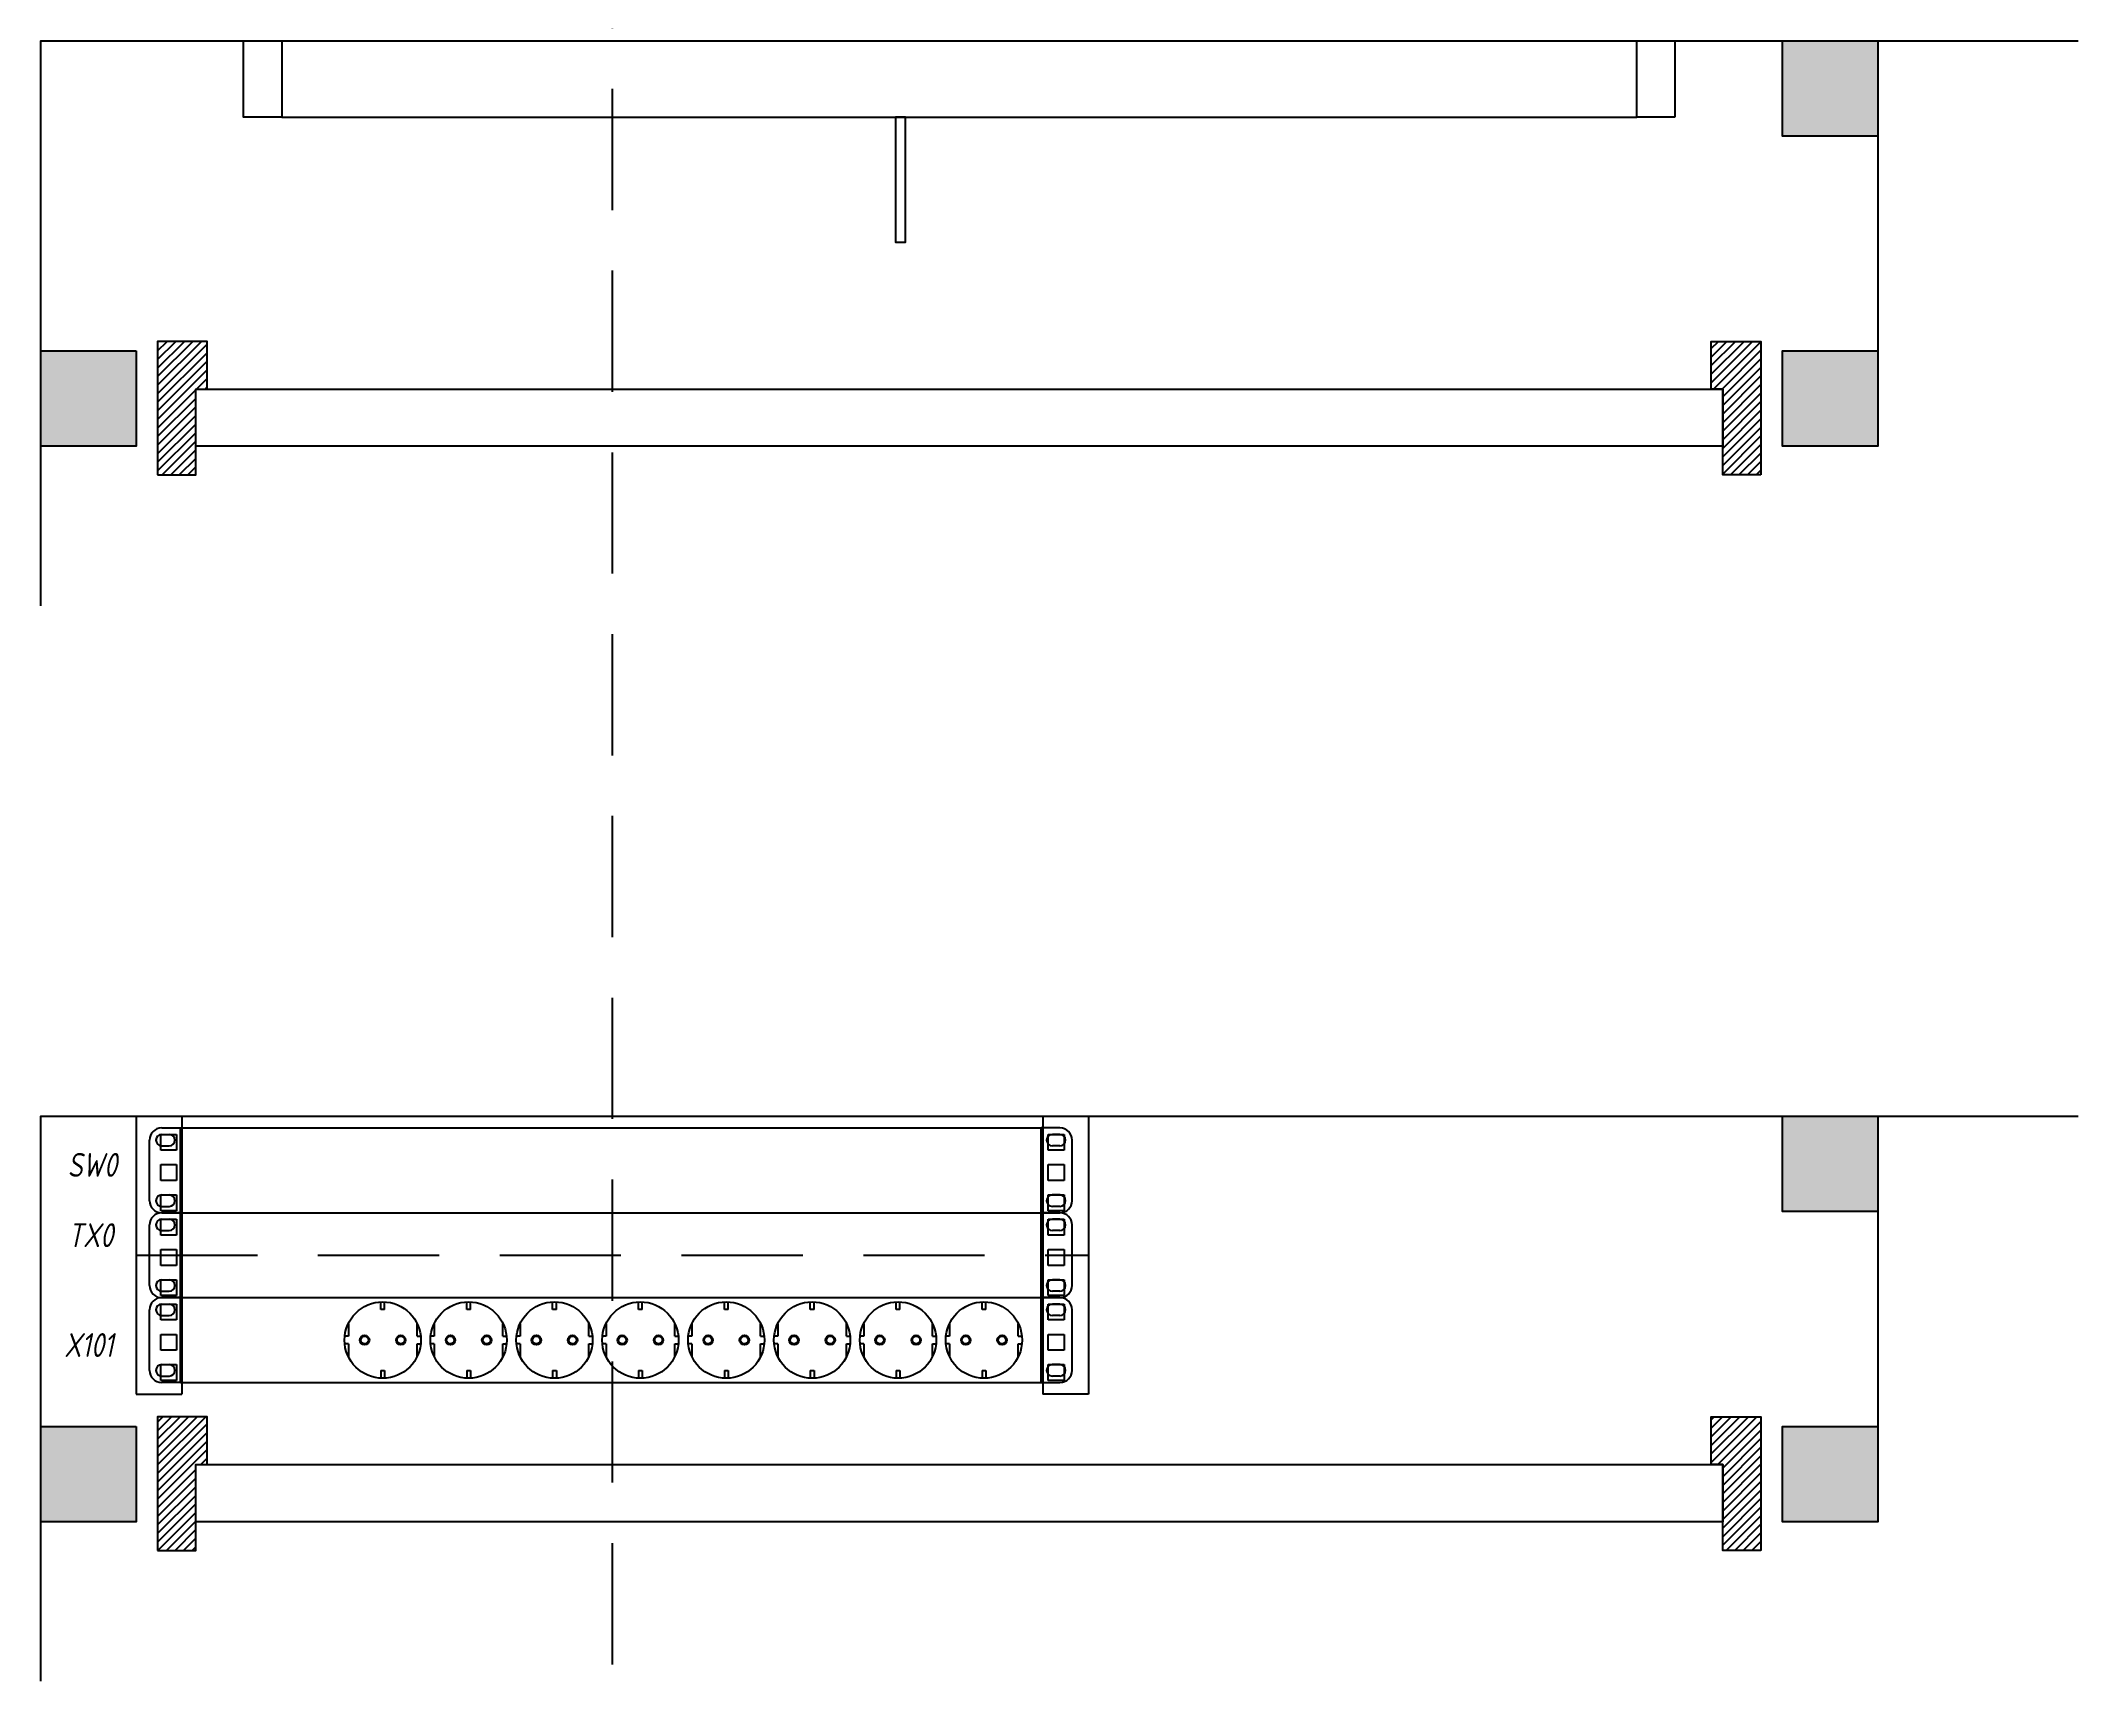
# Model space of a CAD drawing. Header units: millimetres. Extents: x -2573 to 2942, y -1220 to 2800.
# Drawn here: x 0 to 1068, y -1220 to -360 of the extents above; entities that cross this region are included whole.
import ezdxf

# ---------------------------------------------------------------- set-up
doc = ezdxf.new("R2010")
doc.units = ezdxf.units.MM
doc.linetypes.add('DASHED', pattern=[19.05, 12.7, -6.35])
doc.layers.add('10 Перегородки', color=7, linetype='Continuous')
doc.layers.add('noprint', color=2, linetype='Continuous', true_color=0xffff00, plot=False)
doc.styles.add('textstyle216', font='isocpeui.ttf', dxfattribs={"width": 0.8})
doc.styles.add('textstyle217', font='isocpeui.ttf', dxfattribs={"width": 0.8})
doc.styles.add('textstyle218', font='isocpeui.ttf', dxfattribs={"width": 0.8})
pattern_1 = [(225, (13982.3347, 8634.2185), (2.245064, -2.245064), [])]

msp = doc.modelspace()

# ---------------------------------------------------------------- texts
at = {"color": 1, "lineweight": 40, "true_color": 0xff0000, "width": 0.8}
for s, style, p in [('SW0', 'textstyle216', (14.061, -955.569)), ('TX0', 'textstyle218', (14.215, -992.422)), ('X101', 'textstyle217', (12.253, -1049.967))]:
    msp.add_text(s, height=12.5, dxfattribs=dict(at, style=style)).set_placement(p)

# ---------------------------------------------------------------- blocks, each defined once
blk = doc.blocks.new('вид сверху')
at = {"layer": '10 Перегородки', "lineweight": -2, "true_color": 0xff7f00}
for points in [[(962.5, 0), (962.5, -50), (912.5, -50), (912.5, 0)], [(50, -162.5), (50, -212.5), (0, -212.5), (0, -162.5)], [(962.5, -162.5), (962.5, -212.5), (912.5, -212.5), (912.5, -162.5)]]:
    blk.add_hatch(color=30, dxfattribs=at).paths.add_polyline_path(points, flags=0)
at = {"layer": '10 Перегородки', "lineweight": -2, "true_color": 0xff0000}
h = blk.add_hatch(dxfattribs=at)
h.set_pattern_fill('ANSI31', color=1, angle=180, style=0, pattern_type=0)
h.set_pattern_definition(pattern_1)
h.paths.add_polyline_path([(61.25, -227.5), (81.25, -227.5), (81.25, -182.5), (87.25, -182.5), (87.25, -157.5), (61.25, -157.5)], flags=0)
h = blk.add_hatch(dxfattribs=at)
h.set_pattern_fill('ANSI31', color=1, angle=180, style=0, pattern_type=0)
h.set_pattern_definition(pattern_1)
h.paths.add_polyline_path([(901.25, -227.5), (881.25, -227.5), (881.25, -182.5), (875.25, -182.5), (875.25, -157.5), (901.25, -157.5)], flags=0)
blk.add_line((962.5, 0), (962.5, -212.5))
at = {"flags": 128}
blk.add_lwpolyline([(0, -296.04), (0, 0), (1067.54, 0)], dxfattribs=at)
for points in [[(962.5, 0), (962.5, -50), (912.5, -50), (912.5, 0)], [(61.25, -227.5), (81.25, -227.5), (81.25, -182.5), (87.25, -182.5), (87.25, -157.5), (61.25, -157.5)], [(901.25, -227.5), (881.25, -227.5), (881.25, -182.5), (875.25, -182.5), (875.25, -157.5), (901.25, -157.5)], [(50, -162.5), (50, -212.5), (0, -212.5), (0, -162.5)], [(962.5, -162.5), (962.5, -212.5), (912.5, -212.5), (912.5, -162.5)], [(881.25, -182.5), (881.25, -212.5), (81.25, -212.5), (81.25, -182.5)]]:
    blk.add_lwpolyline(points, close=True, dxfattribs=at)

# ---------------------------------------------------------------- linework, layer by layer
msp.add_line((126.25, -400.339), (836.25, -400.339))
at = {"color": 0, "linetype": 'ByBlock', "lineweight": -2}
for p, q in [((50, -923.835), (50, -1069.485)), ((50, -923.835), (74, -923.835)), ((74, -923.835), (74, -1069.485)), ((525, -923.835), (549, -923.835)), ((525, -923.835), (525, -1069.485)), ((549, -923.835), (549, -1069.485)), ((57.01, -968.085), (57.01, -936.335)), ((62.85, -941.635), (62.85, -933.335)), ((62.85, -933.335), (71.15, -933.335)), ((63.36, -929.985), (73.17, -929.985)), ((63.36, -933.335), (67.32, -933.335)), ((63.36, -939.335), (67.32, -939.335)), ((71.15, -933.335), (71.15, -941.635)), ((73.17, -929.985), (524.17, -929.985)), ((73.17, -974.435), (73.17, -929.985)), ((533.98, -929.985), (524.17, -929.985)), ((524.17, -974.435), (524.17, -929.985)), ((527.85, -941.635), (527.85, -933.335)), ((527.85, -933.335), (536.15, -933.335)), ((533.98, -933.335), (530.02, -933.335)), ((533.98, -939.335), (530.02, -939.335)), ((536.15, -933.335), (536.15, -941.635)), ((540.33, -968.085), (540.33, -936.335)), ((71.15, -941.635), (62.85, -941.635)), ((62.85, -957.51), (62.85, -949.21)), ((62.85, -949.21), (71.15, -949.21)), ((71.15, -949.21), (71.15, -957.51)), ((536.15, -941.635), (527.85, -941.635)), ((527.85, -957.51), (527.85, -949.21)), ((527.85, -949.21), (536.15, -949.21)), ((536.15, -949.21), (536.15, -957.51)), ((71.15, -957.51), (62.85, -957.51)), ((536.15, -957.51), (527.85, -957.51)), ((62.85, -973.385), (62.85, -965.085)), ((62.85, -965.085), (71.15, -965.085)), ((63.36, -965.085), (67.32, -965.085)), ((63.36, -971.085), (67.32, -971.085)), ((71.15, -965.085), (71.15, -973.385)), ((527.85, -973.385), (527.85, -965.085)), ((527.85, -965.085), (536.15, -965.085)), ((533.98, -965.085), (530.02, -965.085)), ((533.98, -971.085), (530.02, -971.085)), ((536.15, -965.085), (536.15, -973.385)), ((57.01, -1012.535), (57.01, -980.785)), ((71.15, -973.385), (62.85, -973.385)), ((62.85, -986.085), (62.85, -977.785)), ((62.85, -977.785), (71.15, -977.785)), ((73.17, -974.435), (63.36, -974.435)), ((63.36, -974.435), (73.17, -974.435)), ((63.36, -977.785), (67.32, -977.785)), ((71.15, -977.785), (71.15, -986.085)), ((73.17, -974.435), (524.17, -974.435)), ((73.17, -974.435), (524.17, -974.435)), ((73.17, -1018.885), (73.17, -974.435)), ((524.17, -974.435), (533.98, -974.435)), ((533.98, -974.435), (524.17, -974.435)), ((524.17, -1018.885), (524.17, -974.435)), ((536.15, -973.385), (527.85, -973.385)), ((527.85, -986.085), (527.85, -977.785)), ((527.85, -977.785), (536.15, -977.785)), ((533.98, -977.785), (530.02, -977.785)), ((536.15, -977.785), (536.15, -986.085)), ((540.33, -1012.535), (540.33, -980.785)), ((71.15, -986.085), (62.85, -986.085)), ((63.36, -983.785), (67.32, -983.785)), ((536.15, -986.085), (527.85, -986.085)), ((533.98, -983.785), (530.02, -983.785)), ((62.85, -1001.96), (62.85, -993.66)), ((62.85, -993.66), (71.15, -993.66)), ((71.15, -1001.96), (62.85, -1001.96)), ((71.15, -993.66), (71.15, -1001.96)), ((527.85, -1001.96), (527.85, -993.66)), ((527.85, -993.66), (536.15, -993.66)), ((536.15, -1001.96), (527.85, -1001.96)), ((536.15, -993.66), (536.15, -1001.96)), ((62.85, -1017.835), (62.85, -1009.535)), ((62.85, -1009.535), (71.15, -1009.535)), ((63.36, -1009.535), (67.32, -1009.535)), ((71.15, -1009.535), (71.15, -1017.835)), ((527.85, -1017.835), (527.85, -1009.535)), ((527.85, -1009.535), (536.15, -1009.535)), ((533.98, -1009.535), (530.02, -1009.535)), ((536.15, -1009.535), (536.15, -1017.835)), ((71.15, -1017.835), (62.85, -1017.835)), ((62.85, -1030.535), (62.85, -1022.235)), ((62.85, -1022.235), (71.15, -1022.235)), ((63.36, -1015.535), (67.32, -1015.535)), ((63.36, -1018.885), (73.17, -1018.885)), ((73.17, -1018.885), (63.36, -1018.885)), ((63.36, -1022.235), (67.32, -1022.235)), ((71.15, -1022.235), (71.15, -1030.535)), ((73.17, -1018.885), (524.17, -1018.885)), ((73.17, -1063.335), (73.17, -1018.885)), ((73.17, -1018.885), (524.17, -1018.885)), ((178.17, -1025.11), (178.17, -1021.135)), ((180.17, -1025.11), (180.17, -1021.135)), ((223.17, -1025.11), (223.17, -1021.135)), ((225.17, -1025.11), (225.17, -1021.135)), ((268.17, -1025.11), (268.17, -1021.135)), ((270.17, -1025.11), (270.17, -1021.135)), ((313.17, -1025.11), (313.17, -1021.135)), ((315.17, -1025.11), (315.17, -1021.135)), ((358.17, -1025.11), (358.17, -1021.135)), ((360.17, -1025.11), (360.17, -1021.135)), ((403.17, -1025.11), (403.17, -1021.135)), ((405.17, -1025.11), (405.17, -1021.135)), ((448.17, -1025.11), (448.17, -1021.135)), ((450.17, -1025.11), (450.17, -1021.135)), ((493.17, -1025.11), (493.17, -1021.135)), ((495.17, -1025.11), (495.17, -1021.135)), ((524.17, -1063.335), (524.17, -1018.885)), ((533.98, -1018.885), (524.17, -1018.885)), ((524.17, -1018.885), (533.98, -1018.885)), ((536.15, -1017.835), (527.85, -1017.835)), ((527.85, -1030.535), (527.85, -1022.235)), ((527.85, -1022.235), (536.15, -1022.235)), ((533.98, -1015.535), (530.02, -1015.535)), ((533.98, -1022.235), (530.02, -1022.235)), ((536.15, -1022.235), (536.15, -1030.535)), ((57.01, -1056.985), (57.01, -1025.235)), ((71.15, -1030.535), (62.85, -1030.535)), ((63.36, -1028.235), (67.32, -1028.235)), ((161.17, -1032.392), (161.17, -1039.11)), ((180.17, -1025.11), (178.17, -1025.11)), ((197.17, -1039.11), (197.17, -1032.392)), ((206.17, -1032.392), (206.17, -1039.11)), ((225.17, -1025.11), (223.17, -1025.11)), ((242.17, -1039.11), (242.17, -1032.392)), ((251.17, -1032.392), (251.17, -1039.11)), ((270.17, -1025.11), (268.17, -1025.11)), ((287.17, -1039.11), (287.17, -1032.392)), ((296.17, -1032.392), (296.17, -1039.11)), ((315.17, -1025.11), (313.17, -1025.11)), ((332.17, -1039.11), (332.17, -1032.392)), ((341.17, -1032.392), (341.17, -1039.11)), ((360.17, -1025.11), (358.17, -1025.11)), ((377.17, -1039.11), (377.17, -1032.392)), ((386.17, -1032.392), (386.17, -1039.11)), ((405.17, -1025.11), (403.17, -1025.11)), ((422.17, -1039.11), (422.17, -1032.392)), ((431.17, -1032.392), (431.17, -1039.11)), ((450.17, -1025.11), (448.17, -1025.11)), ((467.17, -1039.11), (467.17, -1032.392)), ((476.17, -1032.392), (476.17, -1039.11)), ((495.17, -1025.11), (493.17, -1025.11)), ((512.17, -1039.11), (512.17, -1032.392)), ((536.15, -1030.535), (527.85, -1030.535)), ((533.98, -1028.235), (530.02, -1028.235)), ((540.33, -1056.985), (540.33, -1025.235)), ((62.85, -1046.41), (62.85, -1038.11)), ((62.85, -1038.11), (71.15, -1038.11)), ((71.15, -1038.11), (71.15, -1046.41)), ((161.17, -1039.11), (159.27, -1039.11)), ((161.17, -1043.11), (159.27, -1043.11)), ((161.17, -1043.11), (161.17, -1049.828)), ((197.17, -1039.11), (199.07, -1039.11)), ((197.17, -1043.11), (199.07, -1043.11)), ((197.17, -1049.828), (197.17, -1043.11)), ((206.17, -1039.11), (204.27, -1039.11)), ((206.17, -1043.11), (204.27, -1043.11)), ((206.17, -1043.11), (206.17, -1049.828)), ((242.17, -1039.11), (244.07, -1039.11)), ((242.17, -1043.11), (244.07, -1043.11)), ((242.17, -1049.828), (242.17, -1043.11)), ((251.17, -1039.11), (249.27, -1039.11)), ((251.17, -1043.11), (249.27, -1043.11)), ((251.17, -1043.11), (251.17, -1049.828)), ((287.17, -1039.11), (289.07, -1039.11)), ((287.17, -1043.11), (289.07, -1043.11)), ((287.17, -1049.828), (287.17, -1043.11)), ((296.17, -1039.11), (294.27, -1039.11)), ((296.17, -1043.11), (294.27, -1043.11)), ((296.17, -1043.11), (296.17, -1049.828)), ((332.17, -1039.11), (334.07, -1039.11)), ((332.17, -1043.11), (334.07, -1043.11)), ((332.17, -1049.828), (332.17, -1043.11)), ((341.17, -1039.11), (339.27, -1039.11)), ((341.17, -1043.11), (339.27, -1043.11)), ((341.17, -1043.11), (341.17, -1049.828)), ((377.17, -1039.11), (379.07, -1039.11)), ((377.17, -1043.11), (379.07, -1043.11)), ((377.17, -1049.828), (377.17, -1043.11)), ((386.17, -1039.11), (384.27, -1039.11)), ((386.17, -1043.11), (384.27, -1043.11)), ((386.17, -1043.11), (386.17, -1049.828)), ((422.17, -1039.11), (424.07, -1039.11)), ((422.17, -1043.11), (424.07, -1043.11)), ((422.17, -1049.828), (422.17, -1043.11)), ((431.17, -1039.11), (429.27, -1039.11)), ((431.17, -1043.11), (429.27, -1043.11)), ((431.17, -1043.11), (431.17, -1049.828)), ((467.17, -1039.11), (469.07, -1039.11)), ((467.17, -1043.11), (469.07, -1043.11)), ((467.17, -1049.828), (467.17, -1043.11)), ((476.17, -1039.11), (474.27, -1039.11)), ((476.17, -1043.11), (474.27, -1043.11)), ((476.17, -1043.11), (476.17, -1049.828)), ((512.17, -1039.11), (514.07, -1039.11)), ((512.17, -1043.11), (514.07, -1043.11)), ((512.17, -1049.828), (512.17, -1043.11)), ((527.85, -1046.41), (527.85, -1038.11)), ((527.85, -1038.11), (536.15, -1038.11)), ((536.15, -1038.11), (536.15, -1046.41)), ((71.15, -1046.41), (62.85, -1046.41)), ((62.85, -1062.285), (62.85, -1053.985)), ((62.85, -1053.985), (71.15, -1053.985)), ((63.36, -1053.985), (67.32, -1053.985)), ((71.15, -1053.985), (71.15, -1062.285)), ((536.15, -1046.41), (527.85, -1046.41)), ((527.85, -1062.285), (527.85, -1053.985)), ((527.85, -1053.985), (536.15, -1053.985)), ((533.98, -1053.985), (530.02, -1053.985)), ((536.15, -1053.985), (536.15, -1062.285)), ((71.15, -1062.285), (62.85, -1062.285)), ((63.36, -1059.985), (67.32, -1059.985)), ((73.17, -1063.335), (63.36, -1063.335)), ((73.17, -1063.335), (524.17, -1063.335)), ((178.17, -1057.11), (178.17, -1061.085)), ((178.17, -1057.11), (180.17, -1057.11)), ((180.17, -1057.11), (180.17, -1061.085)), ((223.17, -1057.11), (223.17, -1061.085)), ((223.17, -1057.11), (225.17, -1057.11)), ((225.17, -1057.11), (225.17, -1061.085)), ((268.17, -1057.11), (268.17, -1061.085)), ((268.17, -1057.11), (270.17, -1057.11)), ((270.17, -1057.11), (270.17, -1061.085)), ((313.17, -1057.11), (313.17, -1061.085)), ((313.17, -1057.11), (315.17, -1057.11)), ((315.17, -1057.11), (315.17, -1061.085)), ((358.17, -1057.11), (358.17, -1061.085)), ((358.17, -1057.11), (360.17, -1057.11)), ((360.17, -1057.11), (360.17, -1061.085)), ((403.17, -1057.11), (403.17, -1061.085)), ((403.17, -1057.11), (405.17, -1057.11)), ((405.17, -1057.11), (405.17, -1061.085)), ((448.17, -1057.11), (448.17, -1061.085)), ((448.17, -1057.11), (450.17, -1057.11)), ((450.17, -1057.11), (450.17, -1061.085)), ((493.17, -1057.11), (493.17, -1061.085)), ((493.17, -1057.11), (495.17, -1057.11)), ((495.17, -1057.11), (495.17, -1061.085)), ((524.17, -1063.335), (533.98, -1063.335)), ((536.15, -1062.285), (527.85, -1062.285)), ((533.98, -1059.985), (530.02, -1059.985)), ((50, -1069.485), (74, -1069.485)), ((549, -1069.485), (525, -1069.485))]:
    msp.add_line(p, q, dxfattribs=at)
at = {"flags": 128}
for points in [[(126.25, -400.339), (106.25, -400.339), (106.25, -360.339), (126.25, -360.339)], [(856.25, -400.339), (836.25, -400.339), (836.25, -360.339), (856.25, -360.339)]]:
    msp.add_lwpolyline(points, close=True, dxfattribs=at)
at = {"color": 0}
msp.add_lwpolyline([(453.048, -400.339), (447.848, -400.339), (447.848, -465.845), (453.048, -465.845)], close=True, dxfattribs=at)
at = {"color": 0, "linetype": 'ByBlock', "lineweight": -2}
for centre, radius in [((179.17, -1041.11), 20), ((224.17, -1041.11), 20), ((269.17, -1041.11), 20), ((314.17, -1041.11), 20), ((359.17, -1041.11), 20), ((404.17, -1041.11), 20), ((449.17, -1041.11), 20), ((494.17, -1041.11), 20), ((169.67, -1041.11), 2.5), ((169.67, -1041.11), 2), ((188.67, -1041.11), 2.5), ((188.67, -1041.11), 2), ((214.67, -1041.11), 2.5), ((214.67, -1041.11), 2), ((233.67, -1041.11), 2.5), ((233.67, -1041.11), 2), ((259.67, -1041.11), 2.5), ((259.67, -1041.11), 2), ((278.67, -1041.11), 2.5), ((278.67, -1041.11), 2), ((304.67, -1041.11), 2.5), ((304.67, -1041.11), 2), ((323.67, -1041.11), 2.5), ((323.67, -1041.11), 2), ((349.67, -1041.11), 2.5), ((349.67, -1041.11), 2), ((368.67, -1041.11), 2.5), ((368.67, -1041.11), 2), ((394.67, -1041.11), 2.5), ((394.67, -1041.11), 2), ((413.67, -1041.11), 2.5), ((413.67, -1041.11), 2), ((439.67, -1041.11), 2.5), ((439.67, -1041.11), 2), ((458.67, -1041.11), 2.5), ((458.67, -1041.11), 2), ((484.67, -1041.11), 2.5), ((484.67, -1041.11), 2), ((503.67, -1041.11), 2.5), ((503.67, -1041.11), 2)]:
    msp.add_circle(centre, radius, dxfattribs=at)
for centre, radius, start, end in [((63.36, -936.335), 6.35, 90, 180), ((63.36, -936.335), 3, 90, 270), ((67.32, -936.335), 3, 270, 90), ((530.02, -936.335), 3, 90, 270), ((533.98, -936.335), 6.35, 0, 90), ((533.98, -936.335), 3, 270, 90), ((63.36, -968.085), 6.35, 180, 270), ((63.36, -968.085), 3, 90, 270), ((67.32, -968.085), 3, 270, 90), ((530.02, -968.085), 3, 90, 270), ((533.98, -968.085), 3, 270, 90), ((533.98, -968.085), 6.35, 270, 0), ((63.36, -980.785), 6.35, 90, 180), ((63.36, -980.785), 3, 90, 270), ((67.32, -980.785), 3, 270, 90), ((530.02, -980.785), 3, 90, 270), ((533.98, -980.785), 6.35, 0, 90), ((533.98, -980.785), 3, 270, 90), ((63.36, -1012.535), 6.35, 180, 270), ((63.36, -1012.535), 3, 90, 270), ((67.32, -1012.535), 3, 270, 90), ((530.02, -1012.535), 3, 90, 270), ((533.98, -1012.535), 3, 270, 90), ((533.98, -1012.535), 6.35, 270, 0), ((63.36, -1025.235), 6.35, 90, 180), ((63.36, -1025.235), 3, 90, 270), ((67.32, -1025.235), 3, 270, 90), ((530.02, -1025.235), 3, 90, 270), ((533.98, -1025.235), 6.35, 0, 90), ((533.98, -1025.235), 3, 270, 90), ((63.36, -1056.985), 3, 90, 270), ((67.32, -1056.985), 3, 270, 90), ((530.02, -1056.985), 3, 90, 270), ((533.98, -1056.985), 3, 270, 90), ((63.36, -1056.985), 6.35, 180, 270), ((533.98, -1056.985), 6.35, 270, 0)]:
    msp.add_arc(centre, radius, start, end, dxfattribs=at)
at = {"layer": 'noprint', "linetype": 'DASHED', "ltscale": 5}
msp.add_line((50, -996.66), (549, -996.66), dxfattribs=at)
msp.add_xline((299.5, -1041.11), (0, 1), dxfattribs=at)

# ---------------------------------------------------------------- block references
for p in [(0, -360.339), (0, -923.835)]:
    msp.add_blockref('вид сверху', p)

msp.set_redraw_order([(e.dxf.handle, doc.entitydb.next_handle()) for e in msp.query("TEXT MTEXT ATTDEF DIMENSION ARC_DIMENSION")])  # texts and dimensions are drawn at this point

doc.saveas('drawing.dxf')
